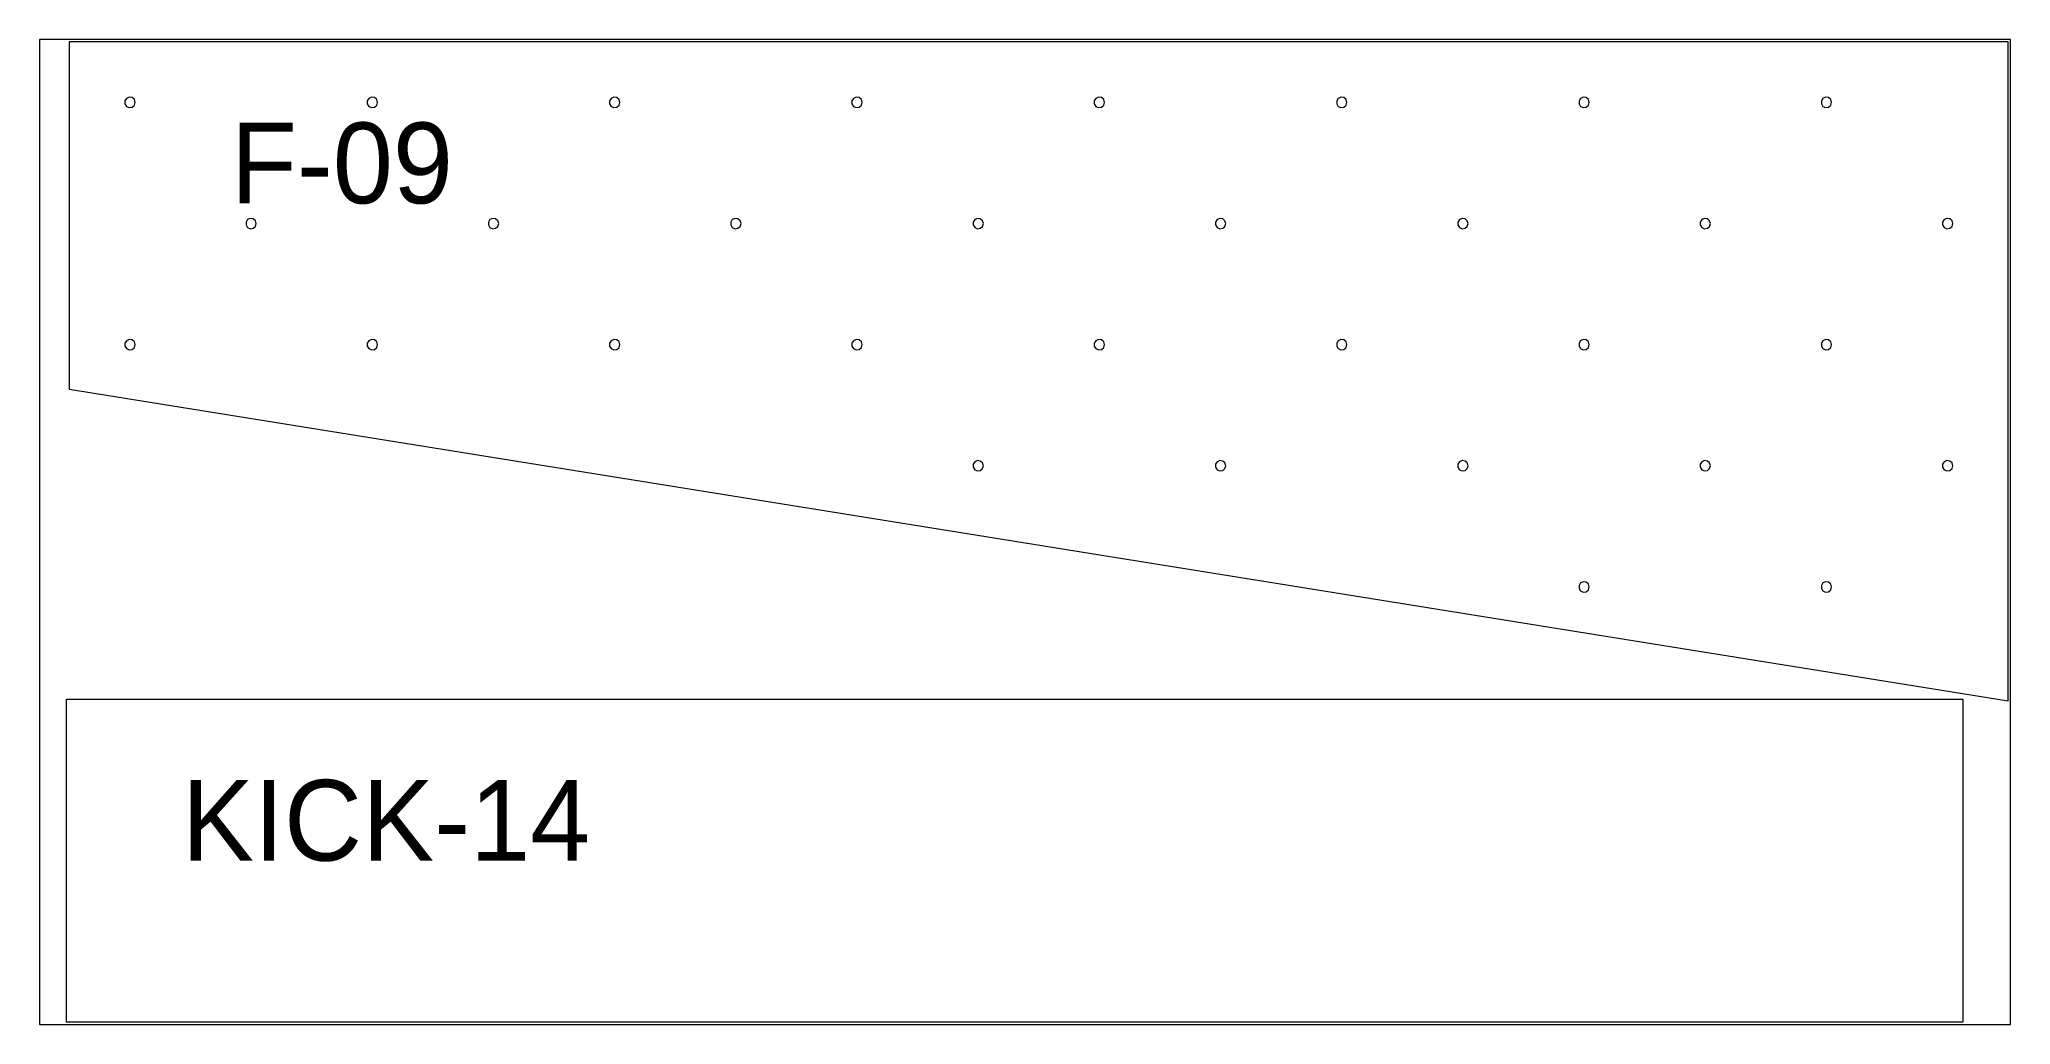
# Model space of a CAD drawing. Extents: x 0 to 287620, y 0 to 1220.
# Drawn here: x 205800 to 208240, y 0 to 1220 of the extents above; entities that cross this region are included whole.
import ezdxf

# ---------------------------------------------------------------- set-up
doc = ezdxf.new("R2010")
doc.units = 0
doc.header["$MEASUREMENT"] = 0
for name, color, linetype, lineweight in [('CUSTOM', 7, 'CONTINUOUS', 0), ('drilling', 7, 'CONTINUOUS', 0), ('FINAL', 7, 'CONTINUOUS', 0)]:
    doc.layers.add(name, color=color, linetype=linetype, lineweight=lineweight)

msp = doc.modelspace()

# ---------------------------------------------------------------- texts
at = {"layer": 'Final', "lineweight": 0}
for s, p in [('F-09', (206037, 1017)), ('KICK-14', (205976.4, 203))]:
    msp.add_text(s, height=100, dxfattribs=at).set_placement(p)

# ---------------------------------------------------------------- linework, layer by layer
at = {"layer": 'CUSTOM', "lineweight": 0}
msp.add_lwpolyline([(205800, 0), (208240, 0), (208240, 1220), (205800, 1220)], close=True, dxfattribs=at)
at = {"layer": 'drilling', "lineweight": 0}
for points in [[(205918.5, 1142), (205917.5, 1145.5), (205914.7, 1147.9), (205911.1, 1148.4), (205907.7, 1146.9), (205905.8, 1143.8), (205905.8, 1140.2), (205907.7, 1137.1), (205911.1, 1135.6), (205914.7, 1136.1), (205917.5, 1138.5)], [(206218.5, 1142), (206217.5, 1145.5), (206214.7, 1147.9), (206211.1, 1148.4), (206207.7, 1146.9), (206205.8, 1143.8), (206205.8, 1140.2), (206207.7, 1137.1), (206211.1, 1135.6), (206214.7, 1136.1), (206217.5, 1138.5)], [(206518.5, 1142), (206517.5, 1145.5), (206514.7, 1147.9), (206511.1, 1148.4), (206507.7, 1146.9), (206505.8, 1143.8), (206505.8, 1140.2), (206507.7, 1137.1), (206511.1, 1135.6), (206514.7, 1136.1), (206517.5, 1138.5)], [(206818.5, 1142), (206817.5, 1145.5), (206814.7, 1147.9), (206811.1, 1148.4), (206807.7, 1146.9), (206805.8, 1143.8), (206805.8, 1140.2), (206807.7, 1137.1), (206811.1, 1135.6), (206814.7, 1136.1), (206817.5, 1138.5)], [(207118.5, 1142), (207117.5, 1145.5), (207114.7, 1147.9), (207111.1, 1148.4), (207107.7, 1146.9), (207105.8, 1143.8), (207105.8, 1140.2), (207107.7, 1137.1), (207111.1, 1135.6), (207114.7, 1136.1), (207117.5, 1138.5)], [(207418.5, 1142), (207417.5, 1145.5), (207414.7, 1147.9), (207411.1, 1148.4), (207407.7, 1146.9), (207405.8, 1143.8), (207405.8, 1140.2), (207407.7, 1137.1), (207411.1, 1135.6), (207414.7, 1136.1), (207417.5, 1138.5)], [(207718.5, 1142), (207717.5, 1145.5), (207714.7, 1147.9), (207711.1, 1148.4), (207707.7, 1146.9), (207705.8, 1143.8), (207705.8, 1140.2), (207707.7, 1137.1), (207711.1, 1135.6), (207714.7, 1136.1), (207717.5, 1138.5)], [(208018.5, 1142), (208017.5, 1145.5), (208014.7, 1147.9), (208011.1, 1148.4), (208007.7, 1146.9), (208005.8, 1143.8), (208005.8, 1140.2), (208007.7, 1137.1), (208011.1, 1135.6), (208014.7, 1136.1), (208017.5, 1138.5)], [(206068.5, 992), (206067.5, 995.5), (206064.7, 997.9), (206061.1, 998.4), (206057.7, 996.9), (206055.8, 993.8), (206055.8, 990.2), (206057.7, 987.1), (206061.1, 985.6), (206064.7, 986.1), (206067.5, 988.5)], [(206368.5, 992), (206367.5, 995.5), (206364.7, 997.9), (206361.1, 998.4), (206357.7, 996.9), (206355.8, 993.8), (206355.8, 990.2), (206357.7, 987.1), (206361.1, 985.6), (206364.7, 986.1), (206367.5, 988.5)], [(206668.5, 992), (206667.5, 995.5), (206664.7, 997.9), (206661.1, 998.4), (206657.7, 996.9), (206655.8, 993.8), (206655.8, 990.2), (206657.7, 987.1), (206661.1, 985.6), (206664.7, 986.1), (206667.5, 988.5)], [(206968.5, 992), (206967.5, 995.5), (206964.7, 997.9), (206961.1, 998.4), (206957.7, 996.9), (206955.8, 993.8), (206955.8, 990.2), (206957.7, 987.1), (206961.1, 985.6), (206964.7, 986.1), (206967.5, 988.5)], [(207268.5, 992), (207267.5, 995.5), (207264.7, 997.9), (207261.1, 998.4), (207257.7, 996.9), (207255.8, 993.8), (207255.8, 990.2), (207257.7, 987.1), (207261.1, 985.6), (207264.7, 986.1), (207267.5, 988.5)], [(207568.5, 992), (207567.5, 995.5), (207564.7, 997.9), (207561.1, 998.4), (207557.7, 996.9), (207555.8, 993.8), (207555.8, 990.2), (207557.7, 987.1), (207561.1, 985.6), (207564.7, 986.1), (207567.5, 988.5)], [(207868.5, 992), (207867.5, 995.5), (207864.7, 997.9), (207861.1, 998.4), (207857.7, 996.9), (207855.8, 993.8), (207855.8, 990.2), (207857.7, 987.1), (207861.1, 985.6), (207864.7, 986.1), (207867.5, 988.5)], [(208168.5, 992), (208167.5, 995.5), (208164.7, 997.9), (208161.1, 998.4), (208157.7, 996.9), (208155.8, 993.8), (208155.8, 990.2), (208157.7, 987.1), (208161.1, 985.6), (208164.7, 986.1), (208167.5, 988.5)], [(205918.5, 842), (205917.5, 845.5), (205914.7, 847.9), (205911.1, 848.4), (205907.7, 846.9), (205905.8, 843.8), (205905.8, 840.2), (205907.7, 837.1), (205911.1, 835.6), (205914.7, 836.1), (205917.5, 838.5)], [(206218.5, 842), (206217.5, 845.5), (206214.7, 847.9), (206211.1, 848.4), (206207.7, 846.9), (206205.8, 843.8), (206205.8, 840.2), (206207.7, 837.1), (206211.1, 835.6), (206214.7, 836.1), (206217.5, 838.5)], [(206518.5, 842), (206517.5, 845.5), (206514.7, 847.9), (206511.1, 848.4), (206507.7, 846.9), (206505.8, 843.8), (206505.8, 840.2), (206507.7, 837.1), (206511.1, 835.6), (206514.7, 836.1), (206517.5, 838.5)], [(206818.5, 842), (206817.5, 845.5), (206814.7, 847.9), (206811.1, 848.4), (206807.7, 846.9), (206805.8, 843.8), (206805.8, 840.2), (206807.7, 837.1), (206811.1, 835.6), (206814.7, 836.1), (206817.5, 838.5)], [(207118.5, 842), (207117.5, 845.5), (207114.7, 847.9), (207111.1, 848.4), (207107.7, 846.9), (207105.8, 843.8), (207105.8, 840.2), (207107.7, 837.1), (207111.1, 835.6), (207114.7, 836.1), (207117.5, 838.5)], [(207418.5, 842), (207417.5, 845.5), (207414.7, 847.9), (207411.1, 848.4), (207407.7, 846.9), (207405.8, 843.8), (207405.8, 840.2), (207407.7, 837.1), (207411.1, 835.6), (207414.7, 836.1), (207417.5, 838.5)], [(207718.5, 842), (207717.5, 845.5), (207714.7, 847.9), (207711.1, 848.4), (207707.7, 846.9), (207705.8, 843.8), (207705.8, 840.2), (207707.7, 837.1), (207711.1, 835.6), (207714.7, 836.1), (207717.5, 838.5)], [(208018.5, 842), (208017.5, 845.5), (208014.7, 847.9), (208011.1, 848.4), (208007.7, 846.9), (208005.8, 843.8), (208005.8, 840.2), (208007.7, 837.1), (208011.1, 835.6), (208014.7, 836.1), (208017.5, 838.5)], [(206968.5, 692), (206967.5, 695.5), (206964.7, 697.9), (206961.1, 698.4), (206957.7, 696.9), (206955.8, 693.8), (206955.8, 690.2), (206957.7, 687.1), (206961.1, 685.6), (206964.7, 686.1), (206967.5, 688.5)], [(207268.5, 692), (207267.5, 695.5), (207264.7, 697.9), (207261.1, 698.4), (207257.7, 696.9), (207255.8, 693.8), (207255.8, 690.2), (207257.7, 687.1), (207261.1, 685.6), (207264.7, 686.1), (207267.5, 688.5)], [(207568.5, 692), (207567.5, 695.5), (207564.7, 697.9), (207561.1, 698.4), (207557.7, 696.9), (207555.8, 693.8), (207555.8, 690.2), (207557.7, 687.1), (207561.1, 685.6), (207564.7, 686.1), (207567.5, 688.5)], [(207868.5, 692), (207867.5, 695.5), (207864.7, 697.9), (207861.1, 698.4), (207857.7, 696.9), (207855.8, 693.8), (207855.8, 690.2), (207857.7, 687.1), (207861.1, 685.6), (207864.7, 686.1), (207867.5, 688.5)], [(208168.5, 692), (208167.5, 695.5), (208164.7, 697.9), (208161.1, 698.4), (208157.7, 696.9), (208155.8, 693.8), (208155.8, 690.2), (208157.7, 687.1), (208161.1, 685.6), (208164.7, 686.1), (208167.5, 688.5)], [(207718.5, 542), (207717.5, 545.5), (207714.7, 547.9), (207711.1, 548.4), (207707.7, 546.9), (207705.8, 543.8), (207705.8, 540.2), (207707.7, 537.1), (207711.1, 535.6), (207714.7, 536.1), (207717.5, 538.5)], [(208018.5, 542), (208017.5, 545.5), (208014.7, 547.9), (208011.1, 548.4), (208007.7, 546.9), (208005.8, 543.8), (208005.8, 540.2), (208007.7, 537.1), (208011.1, 535.6), (208014.7, 536.1), (208017.5, 538.5)]]:
    msp.add_lwpolyline(points, close=True, dxfattribs=at)
at = {"layer": 'Final', "lineweight": 0}
for points in [[(205837, 1217), (205837, 786.8), (208237, 401.1), (208237, 1217)], [(205833.4, 403), (208181.1, 403), (208181.1, 3), (205833.4, 3)]]:
    msp.add_lwpolyline(points, close=True, dxfattribs=at)

msp.set_redraw_order([(e.dxf.handle, doc.entitydb.next_handle()) for e in msp.query("TEXT MTEXT ATTDEF DIMENSION ARC_DIMENSION")])  # texts and dimensions are drawn at this point

doc.saveas('drawing.dxf')
